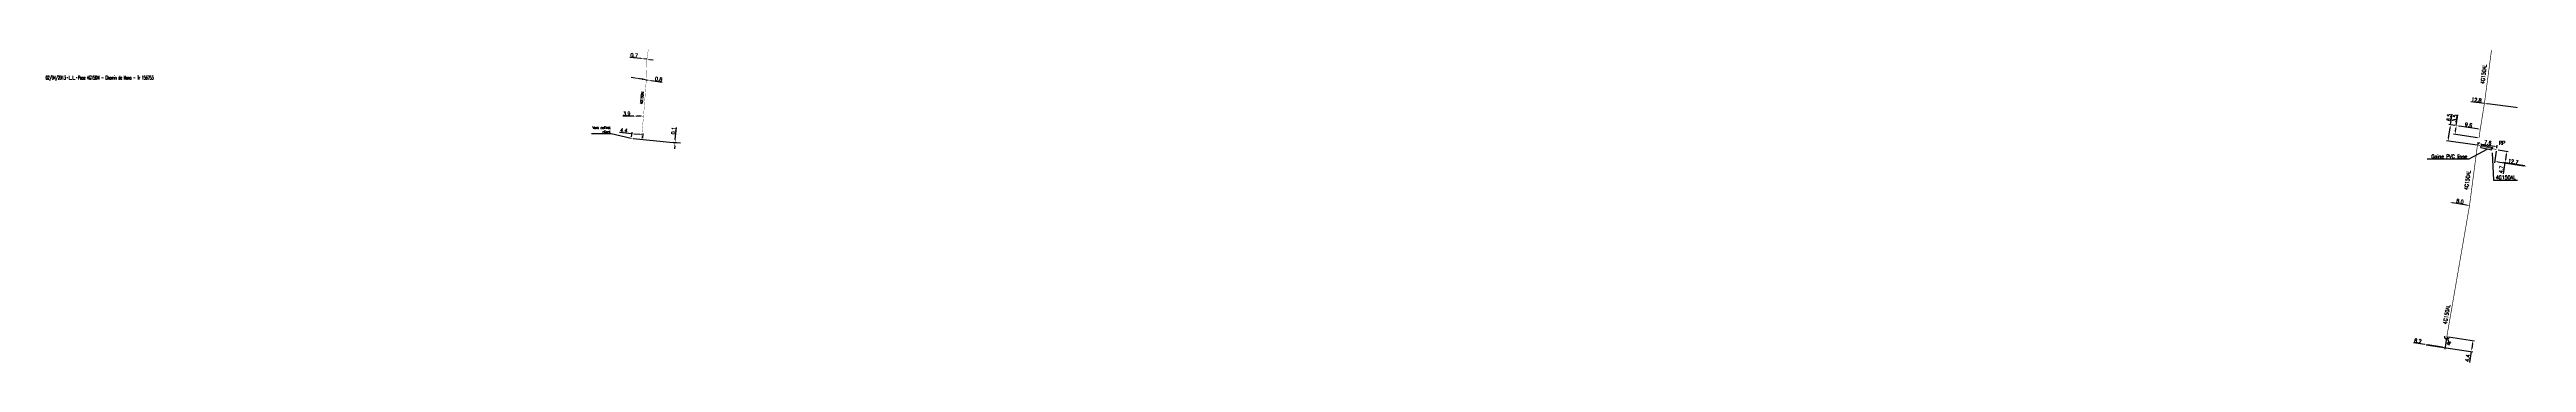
# Model space of a CAD drawing. Header units: millimetres. Extents: x 120011 to 120991, y 132511 to 133000.
# Drawn here: x 120011 to 120991, y 132876 to 133000 of the extents above; entities that cross this region are included whole.
import ezdxf
from ezdxf.enums import TextEntityAlignment as Align

# ---------------------------------------------------------------- set-up
doc = ezdxf.new("R2010")
doc.units = ezdxf.units.MM
doc.linetypes.add('B_ST_AL', pattern=[2000, 1000, 1000])
doc.linetypes.add('CENTER', pattern=[50.8, 31.75, -6.35, 6.35, -6.35])
doc.layers.get('0').update_dxf_attribs({"linetype": 'CONTINUOUS'})
doc.layers.get('Defpoints').update_dxf_attribs({"linetype": 'CONTINUOUS'})
for name, color, linetype in [('B_110', 1, 'CONTINUOUS'), ('B_300', 7, 'CONTINUOUS'), ('B_400', 7, 'CONTINUOUS')]:
    doc.layers.add(name, color=color, linetype=linetype)
doc.styles.get("Standard").update_dxf_attribs({"font": 'romans.shx', "width": 0.85})
doc.dimstyles.get("Standard").update_dxf_attribs({"dimtxt": 1.5, "dimasz": 1.2, "dimexe": 0.625, "dimexo": 0.625, "dimgap": 0.25, "dimtad": 1, "dimdec": 1, "dimzin": 0, "dimdsep": 46, "dimtxsty": 'Standard', "dimcen": -0.5, "dimadec": 0, "dimazin": 0, "dimtfac": 1, "dimtdec": 1, "dimtmove": 0, "dimatfit": 3, "dimfxl": 1, "dimtolj": 1, "dimtzin": 0, "dimarcsym": 0})

# ---------------------------------------------------------------- blocks, each defined once
blk = doc.blocks.new('*D2')
at = {"layer": 'B_110', "color": 0, "linetype": 'Continuous', "lineweight": -2}
for p, q in [((120973.91, 132978.74), (120968.55, 132979.41)), ((120986.39, 132977.19), (120975.1, 132978.59))]:
    blk.add_line(p, q, dxfattribs=at)
at = {"layer": 'B_110', "color": 0, "linetype": 'Continuous'}
for points in [[(120975.13, 132978.79), (120975.08, 132978.39), (120973.91, 132978.74)], [(120986.42, 132977.39), (120986.37, 132976.99), (120987.58, 132977.04)]]:
    blk.add_solid(points, dxfattribs=at)
at = {"layer": 'Defpoints', "color": 0, "linetype": 'Continuous'}
for p in [(120973.91, 132978.74), (120987.58, 132977.04), (120987.58, 132977.04)]:
    blk.add_point(p, dxfattribs=at)
at = {"layer": 'B_110', "color": 0, "linetype": 'Continuous', "insert": (120970.76, 132980.14), "char_height": 1.5, "attachment_point": 5, "rotation": 352.92317}
blk.add_mtext('\\A1;12.8', dxfattribs=at)
blk = doc.blocks.new('*D3')
at = {"layer": 'B_110', "color": 0, "linetype": 'Continuous', "lineweight": -2}
for p, q in [((120960.48, 132970.3), (120961.11, 132974.56)), ((120971.01, 132962.18), (120958.92, 132963.96)), ((120959.71, 132965.06), (120960.31, 132969.11)), ((120962.15, 132970.05), (120959.86, 132970.39))]:
    blk.add_line(p, q, dxfattribs=at)
at = {"layer": 'B_110', "color": 0, "linetype": 'Continuous'}
for points in [[(120959.51, 132965.08), (120959.91, 132965.03), (120959.54, 132963.87)], [(120960.11, 132969.14), (120960.51, 132969.08), (120960.48, 132970.3)]]:
    blk.add_solid(points, dxfattribs=at)
at = {"layer": 'Defpoints', "color": 0, "linetype": 'Continuous'}
for p in [(120960.48, 132970.3), (120962.77, 132969.96), (120971.63, 132962.09)]:
    blk.add_point(p, dxfattribs=at)
at = {"layer": 'B_110', "color": 0, "linetype": 'Continuous', "insert": (120959.89, 132973.17), "char_height": 1.5, "attachment_point": 5, "rotation": 81.63378}
blk.add_mtext('\\A1;6.5', dxfattribs=at)
blk = doc.blocks.new('*D4')
at = {"layer": 'B_110', "color": 0, "linetype": 'Continuous', "lineweight": -2}
blk.add_line((120971.08, 132968.74), (120963.96, 132969.79), dxfattribs=at)
at = {"layer": 'B_110', "color": 0, "linetype": 'Continuous'}
for points in [[(120963.99, 132969.99), (120963.93, 132969.59), (120962.77, 132969.96)], [(120971.11, 132968.94), (120971.05, 132968.54), (120972.27, 132968.57)]]:
    blk.add_solid(points, dxfattribs=at)
at = {"layer": 'Defpoints', "color": 0, "linetype": 'Continuous'}
for p in [(120962.77, 132969.96), (120962.77, 132969.96), (120972.27, 132968.57)]:
    blk.add_point(p, dxfattribs=at)
at = {"layer": 'B_110', "color": 0, "linetype": 'Continuous', "insert": (120967.66, 132970.25), "char_height": 1.5, "attachment_point": 5, "rotation": 351.63374}
blk.add_mtext('\\A1;9.6', dxfattribs=at)
blk = doc.blocks.new('*D5')
at = {"layer": 'B_110', "color": 0, "linetype": 'Continuous', "lineweight": -2}
for p, q in [((120962.77, 132969.96), (120963.41, 132974.29)), ((120971.16, 132965.19), (120961.64, 132966.59)), ((120962.15, 132970.05), (120962.15, 132970.05)), ((120962.44, 132967.69), (120962.6, 132968.78))]:
    blk.add_line(p, q, dxfattribs=at)
at = {"layer": 'B_110', "color": 0, "linetype": 'Continuous'}
for points in [[(120962.24, 132967.72), (120962.63, 132967.66), (120962.26, 132966.5)], [(120962.4, 132968.8), (120962.79, 132968.75), (120962.77, 132969.96)]]:
    blk.add_solid(points, dxfattribs=at)
at = {"layer": 'Defpoints', "color": 0, "linetype": 'Continuous'}
for p in [(120962.77, 132969.96), (120962.77, 132969.96), (120971.78, 132965.1)]:
    blk.add_point(p, dxfattribs=at)
at = {"layer": 'B_110', "color": 0, "linetype": 'Continuous', "insert": (120962.19, 132972.86), "char_height": 1.5, "attachment_point": 5, "rotation": 81.63253}
blk.add_mtext('\\A1;3.5', dxfattribs=at)
blk = doc.blocks.new('*D6')
at = {"layer": 'B_110', "color": 0, "linetype": 'Continuous', "lineweight": -2}
for p, q in [((120978.61, 132959.86), (120977.9, 132955.22)), ((120979.18, 132955.65), (120989.36, 132954.08))]:
    blk.add_line(p, q, dxfattribs=at)
at = {"layer": 'B_110', "color": 0, "linetype": 'Continuous'}
for points in [[(120979.21, 132955.85), (120979.15, 132955.46), (120977.99, 132955.84)], [(120989.39, 132954.28), (120989.33, 132953.88), (120990.54, 132953.9)]]:
    blk.add_solid(points, dxfattribs=at)
at = {"layer": 'Defpoints', "color": 0, "linetype": 'Continuous'}
for p in [(120978.71, 132960.48), (120990.54, 132953.9), (120990.54, 132953.9)]:
    blk.add_point(p, dxfattribs=at)
at = {"layer": 'B_110', "color": 0, "linetype": 'Continuous', "insert": (120985.31, 132955.72), "char_height": 1.5, "attachment_point": 5, "rotation": 351.22103}
blk.add_mtext('\\A1;12.7', dxfattribs=at)
blk = doc.blocks.new('*D7')
at = {"layer": 'B_110', "color": 0, "linetype": 'Continuous', "lineweight": -2}
for p, q in [((120979.33, 132960.39), (120983.36, 132959.76)), ((120982.02, 132955.21), (120981.35, 132950.89)), ((120989.93, 132953.99), (120981.4, 132955.31)), ((120982.56, 132958.67), (120982.2, 132956.4))]:
    blk.add_line(p, q, dxfattribs=at)
at = {"layer": 'B_110', "color": 0, "linetype": 'Continuous'}
for points in [[(120982.01, 132956.43), (120982.4, 132956.37), (120982.02, 132955.21)], [(120982.36, 132958.7), (120982.75, 132958.64), (120982.74, 132959.86)]]:
    blk.add_solid(points, dxfattribs=at)
at = {"layer": 'Defpoints', "color": 0, "linetype": 'Continuous'}
for p in [(120978.71, 132960.48), (120982.02, 132955.21), (120990.54, 132953.9)]:
    blk.add_point(p, dxfattribs=at)
at = {"layer": 'B_110', "color": 0, "linetype": 'Continuous', "insert": (120980.61, 132952.61), "char_height": 1.5, "attachment_point": 5, "rotation": 81.22103}
blk.add_mtext('\\A1;4.7', dxfattribs=at)
blk = doc.blocks.new('*D8')
at = {"layer": 'B_110', "color": 0, "linetype": 'Continuous', "lineweight": -2}
blk.add_line((120966.84, 132938.52), (120961.31, 132939.41), dxfattribs=at)
at = {"layer": 'B_110', "color": 0, "linetype": 'Continuous'}
for points in [[(120961.34, 132939.61), (120961.28, 132939.22), (120960.12, 132939.61)], [(120966.87, 132938.72), (120966.8, 132938.32), (120968.02, 132938.33)]]:
    blk.add_solid(points, dxfattribs=at)
at = {"layer": 'Defpoints', "color": 0, "linetype": 'Continuous'}
for p in [(120960.12, 132939.61), (120960.12, 132939.61), (120968.02, 132938.33)]:
    blk.add_point(p, dxfattribs=at)
at = {"layer": 'B_110', "color": 0, "linetype": 'Continuous', "insert": (120964.23, 132939.95), "char_height": 1.5, "attachment_point": 5, "rotation": 350.79313}
blk.add_mtext('\\A1;8.0', dxfattribs=at)
blk = doc.blocks.new('*D9')
at = {"layer": 'B_300', "color": 0, "linetype": 'Continuous', "lineweight": -2}
for p, q in [((120958.96, 132885.83), (120958.31, 132881.48)), ((120950.29, 132883.31), (120945.87, 132883.98)), ((120957.21, 132882.27), (120951.48, 132883.13))]:
    blk.add_line(p, q, dxfattribs=at)
at = {"layer": 'B_300', "color": 0, "linetype": 'Continuous'}
for points in [[(120951.51, 132883.33), (120951.45, 132882.94), (120950.29, 132883.31)], [(120957.24, 132882.47), (120957.18, 132882.07), (120958.4, 132882.09)]]:
    blk.add_solid(points, dxfattribs=at)
at = {"layer": 'Defpoints', "color": 0, "linetype": 'Continuous'}
for p in [(120959.05, 132886.44), (120950.29, 132883.31), (120950.29, 132883.31)]:
    blk.add_point(p, dxfattribs=at)
at = {"layer": 'B_300', "color": 0, "linetype": 'Continuous', "insert": (120947.59, 132884.73), "char_height": 1.5, "attachment_point": 5, "rotation": 351.45422}
blk.add_mtext('\\A1;8.2', dxfattribs=at)
blk = doc.blocks.new('*D10')
at = {"layer": 'B_300', "color": 0, "linetype": 'Continuous', "lineweight": -2}
for p, q in [((120959.67, 132886.35), (120970, 132884.8)), ((120950.91, 132883.22), (120969.34, 132880.45)), ((120968.72, 132880.54), (120968.07, 132876.16)), ((120969.2, 132883.71), (120968.9, 132881.73))]:
    blk.add_line(p, q, dxfattribs=at)
at = {"layer": 'B_300', "color": 0, "linetype": 'Continuous'}
for points in [[(120969, 132883.74), (120969.4, 132883.68), (120969.38, 132884.89)], [(120968.71, 132881.76), (120969.1, 132881.7), (120968.72, 132880.54)]]:
    blk.add_solid(points, dxfattribs=at)
at = {"layer": 'Defpoints', "color": 0, "linetype": 'Continuous'}
for p in [(120959.05, 132886.44), (120950.29, 132883.31), (120968.72, 132880.54)]:
    blk.add_point(p, dxfattribs=at)
at = {"layer": 'B_300', "color": 0, "linetype": 'Continuous', "insert": (120967.32, 132877.91), "char_height": 1.5, "attachment_point": 5, "rotation": 81.45422}
blk.add_mtext('\\A1;4.4', dxfattribs=at)
blk = doc.blocks.new('Symbole MALT')
at = {"flags": 128}
for points in [[(0, 0), (0, -2.5)], [(-1, -2.5), (1, -2.5)], [(-0.62, -2.9), (0.62, -2.9)], [(-0.25, -3.3), (0.25, -3.3)]]:
    blk.add_lwpolyline(points, dxfattribs=at)
blk = doc.blocks.new('*D30')
at = {"layer": 'B_110', "color": 0, "linetype": 'Continuous', "lineweight": -2}
for p, q in [((120971.73, 132962.71), (120971.83, 132963.4)), ((120972.92, 132962.59), (120977.71, 132961.86)), ((120978.81, 132961.1), (120978.99, 132962.29))]:
    blk.add_line(p, q, dxfattribs=at)
at = {"layer": 'B_110', "color": 0, "linetype": 'Continuous'}
for points in [[(120972.95, 132962.79), (120972.89, 132962.4), (120971.74, 132962.78)], [(120977.74, 132962.05), (120977.68, 132961.66), (120978.89, 132961.67)]]:
    blk.add_solid(points, dxfattribs=at)
at = {"layer": 'Defpoints', "color": 0, "linetype": 'Continuous'}
for p in [(120971.63, 132962.09), (120978.71, 132960.48), (120978.89, 132961.67)]:
    blk.add_point(p, dxfattribs=at)
at = {"layer": 'B_110', "color": 0, "linetype": 'Continuous', "insert": (120975.25, 132963.25), "char_height": 1.5, "attachment_point": 5, "rotation": 351.22103}
blk.add_mtext('\\A1;7.6', dxfattribs=at)
blk = doc.blocks.new('B_300_05')
at = {"color": 0, "linetype": 'Continuous'}
blk.add_arc((0, 0), 1, 270, 90, dxfattribs=at)
at = {"color": 0, "linetype": 'Continuous', "width": 0.75, "flags": 3}
for tag, p in [('DEF_COUP', (0, -7.5)), ('DEF_TYPE', (0, -10)), ('DEF_LEG', (0, -5))]:
    blk.add_attdef(tag, text='', height=1.2, dxfattribs=at).set_placement(p, align=Align.MIDDLE)
blk = doc.blocks.new('*D33')
at = {"layer": 'B_110', "color": 0, "linetype": 'Continuous', "lineweight": -2}
for p, q in [((120244.66, 132996.51), (120240.31, 132996.94)), ((120247.05, 132996.28), (120245.85, 132996.4)), ((120248.24, 132996.17), (120249.44, 132996.05))]:
    blk.add_line(p, q, dxfattribs=at)
at = {"layer": 'B_110', "color": 0, "linetype": 'Continuous'}
for points in [[(120244.68, 132996.71), (120244.64, 132996.31), (120245.85, 132996.4)], [(120248.26, 132996.37), (120248.22, 132995.97), (120247.05, 132996.28)]]:
    blk.add_solid(points, dxfattribs=at)
at = {"layer": 'Defpoints', "color": 0, "linetype": 'Continuous'}
for p in [(120245.85, 132996.4), (120245.85, 132996.4), (120247.05, 132996.28)]:
    blk.add_point(p, dxfattribs=at)
at = {"layer": 'B_110', "color": 0, "linetype": 'Continuous', "insert": (120241.98, 132997.78), "char_height": 1.5, "attachment_point": 5, "rotation": 354.45658}
blk.add_mtext('\\A1;0.7', dxfattribs=at)
blk = doc.blocks.new('*D34')
at = {"layer": 'B_110', "color": 0, "linetype": 'Continuous', "lineweight": -2}
for p, q in [((120245.61, 132988.33), (120244.42, 132988.52)), ((120246.79, 132988.14), (120247.58, 132988.01)), ((120248.77, 132987.82), (120253.08, 132987.13))]:
    blk.add_line(p, q, dxfattribs=at)
at = {"layer": 'B_110', "color": 0, "linetype": 'Continuous'}
for points in [[(120245.64, 132988.52), (120245.58, 132988.13), (120246.79, 132988.14)], [(120248.8, 132988.02), (120248.74, 132987.62), (120247.58, 132988.01)]]:
    blk.add_solid(points, dxfattribs=at)
at = {"layer": 'Defpoints', "color": 0, "linetype": 'Continuous'}
for p in [(120246.79, 132988.14), (120247.58, 132988.01), (120247.58, 132988.01)]:
    blk.add_point(p, dxfattribs=at)
at = {"layer": 'B_110', "color": 0, "linetype": 'Continuous', "insert": (120251.68, 132988.37), "char_height": 1.5, "attachment_point": 5, "rotation": 350.88619}
blk.add_mtext('\\A1;0.8', dxfattribs=at)
blk = doc.blocks.new('*D35')
at = {"layer": 'B_110', "color": 0, "linetype": 'Continuous', "lineweight": -2}
for p, q in [((120241.8, 132973.74), (120237.49, 132973.74)), ((120244.5, 132973.74), (120243, 132973.74))]:
    blk.add_line(p, q, dxfattribs=at)
at = {"layer": 'B_110', "color": 0, "linetype": 'Continuous'}
for points in [[(120243, 132973.95), (120243, 132973.55), (120241.8, 132973.74)], [(120244.5, 132973.95), (120244.5, 132973.55), (120245.7, 132973.74)]]:
    blk.add_solid(points, dxfattribs=at)
at = {"layer": 'Defpoints', "color": 0, "linetype": 'Continuous'}
for p in [(120241.8, 132973.74), (120241.8, 132973.74), (120245.7, 132973.74)]:
    blk.add_point(p, dxfattribs=at)
at = {"layer": 'B_110', "color": 0, "linetype": 'Continuous', "insert": (120239.04, 132974.74), "char_height": 1.5, "attachment_point": 5}
blk.add_mtext('\\A1;3.9', dxfattribs=at)
blk = doc.blocks.new('*D36')
at = {"layer": 'B_110', "color": 0, "linetype": 'Continuous', "lineweight": -2}
for p, q in [((120241.55, 132964.82), (120258.75, 132963.1)), ((120260.31, 132963.04), (120257.52, 132963.32)), ((120258.13, 132963.16), (120258.14, 132963.26)), ((120258.26, 132964.46), (120258.74, 132969.24)), ((120258.01, 132961.97), (120257.89, 132960.77))]:
    blk.add_line(p, q, dxfattribs=at)
at = {"layer": 'B_110', "color": 0, "linetype": 'Continuous'}
for points in [[(120257.81, 132961.99), (120258.21, 132961.95), (120258.13, 132963.16)], [(120258.06, 132964.48), (120258.46, 132964.44), (120258.14, 132963.26)]]:
    blk.add_solid(points, dxfattribs=at)
at = {"layer": 'Defpoints', "color": 0, "linetype": 'Continuous'}
for p in [(120240.93, 132964.88), (120258.14, 132963.26), (120260.93, 132962.98)]:
    blk.add_point(p, dxfattribs=at)
at = {"layer": 'B_110', "color": 0, "linetype": 'Continuous', "insert": (120257.6, 132967.94), "char_height": 1.5, "attachment_point": 5, "rotation": 84.28371}
blk.add_mtext('\\A1;0.1', dxfattribs=at)
blk = doc.blocks.new('*D37')
at = {"layer": 'B_300', "color": 0, "linetype": 'Continuous', "lineweight": -2}
for p, q in [((120241.11, 132966.71), (120236.21, 132967.2)), ((120240.99, 132965.51), (120241.17, 132967.34)), ((120244.29, 132966.4), (120242.3, 132966.59)), ((120245.37, 132965.07), (120245.55, 132966.9))]:
    blk.add_line(p, q, dxfattribs=at)
at = {"layer": 'B_300', "color": 0, "linetype": 'Continuous'}
for points in [[(120242.32, 132966.79), (120242.28, 132966.4), (120241.11, 132966.71)], [(120244.31, 132966.59), (120244.27, 132966.2), (120245.49, 132966.28)]]:
    blk.add_solid(points, dxfattribs=at)
at = {"layer": 'Defpoints', "color": 0, "linetype": 'Continuous'}
for p in [(120240.93, 132964.88), (120245.3, 132964.45), (120245.49, 132966.28)]:
    blk.add_point(p, dxfattribs=at)
at = {"layer": 'B_300', "color": 0, "linetype": 'Continuous', "insert": (120237.92, 132968.04), "char_height": 1.5, "attachment_point": 5, "rotation": 354.28371}
blk.add_mtext('\\A1;4.4', dxfattribs=at)
blk = doc.blocks.new('GIS_MODF')
at = {"color": 0, "linetype": 'Continuous', "flags": 128}
for points in [[(-2.18, -0.01), (-1.68, -0.01)], [(1.52, -0.01), (2.02, -0.01)]]:
    blk.add_lwpolyline(points, dxfattribs=at)
at = {"color": 0, "linetype": 'Continuous', "width": 0.5}
blk.add_attdef('DATE', text='', height=1.5, dxfattribs=at).set_placement((-2.5, -0.8), align=Align.RIGHT)
at = {"color": 0, "linetype": 'Continuous', "width": 1.771291}
blk.add_attdef('USER', text='', height=1.5, dxfattribs=at).set_placement((-1.51, -0.8), (1.28, -0.8), align=Align.FIT)
at = {"color": 0, "linetype": 'Continuous', "width": 0.5}
blk.add_attdef('DESC', (2.29, -0.8), '', height=1.5, dxfattribs=at)

msp = doc.modelspace()

# ---------------------------------------------------------------- linework, layer by layer
at = {"layer": 'B_110', "linetype": 'B_ST_AL', "const_width": 0.1, "flags": 128}
msp.add_lwpolyline([(120240.93, 132964.88), (120244.32, 132964.54, 0.415678), (120244.87, 132964.99), (120245.7, 132973.74), (120246.79, 132988.14), (120247.05, 132996.28), (120247.56, 133000)], format="xyb", dxfattribs=at)
at = {"layer": 'B_110', "linetype": 'B_ST_AL', "const_width": 0.25, "flags": 128}
for points in [[(120976.73, 133000), (120973.91, 132978.74), (120972.27, 132968.57), (120971.78, 132965.1)], [(120971.32, 132963.55), (120968.02, 132938.33), (120959.05, 132886.44)]]:
    msp.add_lwpolyline(points, dxfattribs=at)
at = {"layer": 'B_110', "color": 7, "linetype": 'CENTER', "ltscale": 0.05, "flags": 128}
msp.add_lwpolyline([(120240.75, 132989.11), (120246.79, 132988.14)], dxfattribs=at)
at = {"layer": 'B_110', "linetype": 'B_ST_AL', "flags": 128}
msp.add_lwpolyline([(120971.81, 132963.48, 0.25, 0.25, 0), (120971.63, 132962.09, 0.25, 0.25, 0), (120978.71, 132960.48, 0, 0, 0)], format="xyseb", dxfattribs=at)
at = {"layer": 'B_400', "color": 7, "linetype": 'CONTINUOUS'}
for p, q in [((120972.54, 132961.37), (120972.66, 132961.86)), ((120972.54, 132961.37), (120976.85, 132960.39)), ((120972.77, 132962.34), (120972.66, 132961.86)), ((120972.77, 132962.34), (120977.07, 132961.37)), ((120976.85, 132960.39), (120976.96, 132960.88)), ((120977.07, 132961.37), (120976.96, 132960.88))]:
    msp.add_line(p, q, dxfattribs=at)

# ---------------------------------------------------------------- block references
at = {"layer": 'B_110', "linetype": 'Continuous'}
ref = msp.add_blockref('GIS_MODF', (120019.68, 132989.02), dxfattribs=at)
ref.add_attrib('DATE', '02/04/2013', dxfattribs={"layer": '0', "color": 0, "linetype": 'Continuous', "height": 1.5, "width": 0.5}).set_placement((120017.18, 132988.22), align=Align.RIGHT)
ref.add_attrib('USER', 'LL', dxfattribs={"layer": '0', "color": 0, "linetype": 'Continuous', "height": 1.5, "width": 1.180861}).set_placement((120018.17, 132988.22), (120020.96, 132988.22), align=Align.FIT)
ref.add_attrib('DESC', 'Pose 4G150Al - Chemin de Mons - Tr 156753', (120021.97, 132988.22), dxfattribs={"layer": '0', "color": 0, "linetype": 'Continuous', "height": 1.5, "width": 0.5})
at = {"layer": 'B_300'}
for name, rotation in [('B_300_05', 261.4542190332122), ('Symbole MALT', 17.01157720870923)]:
    msp.add_blockref(name, (120959.05, 132886.44), dxfattribs=dict(at, rotation=rotation))

# ---------------------------------------------------------------- texts
at = {"layer": 'B_110', "linetype": 'Continuous', "width": 0.85}
for s, height, rotation, p in [('4G150AL', 1.5, 83.38848, (120973.87, 132986.37)), ('4G150Al', 1, 84.45658, (120245.32, 132978.45)), ('4G150AL', 1.5, 82.55109, (120967.44, 132944.4)), ('4G150AL', 1.5, 80.84714, (120959.07, 132891.21))]:
    msp.add_text(s, height=height, rotation=rotation, dxfattribs=at).set_placement(p)
msp.add_text('RP', height=1.5, dxfattribs=at).set_placement((120979.68, 132962.35))
at = {"layer": 'B_110', "linetype": 'Continuous'}
for s, insert, char_height, attachment_point in [('Vers coffret\\Pclient', (120232.66, 132967), 1, 9), ('\\A1;4G150AL', (120978.41, 132950.21), 1.5, 1)]:
    msp.add_mtext(s, dxfattribs=dict(at, insert=insert, char_height=char_height, attachment_point=attachment_point))
at = {"layer": 'B_400', "linetype": 'Continuous', "insert": (120967.07, 132958.51), "char_height": 1.5, "attachment_point": 3}
msp.add_mtext('\\A1;Gaine PVC lisse', dxfattribs=at)

# ---------------------------------------------------------------- dimensions: what is measured, and where the dimension line sits
at = {"layer": 'B_110', "linetype": 'Continuous'}
for base, p1, p2, angle, text, picture, middle in [((120245.85, 132996.4), (120247.05, 132996.28), (120245.85, 132996.4), 354.45658, '0.7', '*D33', (120241.89, 132996.78)), ((120987.58, 132977.04), (120973.91, 132978.74), (120987.58, 132977.04), 172.92317, '12.8', '*D2', (120970.63, 132979.15)), ((120978.89, 132961.67), (120971.63, 132962.09), (120978.71, 132960.48), 171.22103, '7.6', '*D30', (120975.09, 132962.26))]:
    dim = msp.add_linear_dim(base=base, p1=p1, p2=p2, angle=angle, text=text, dimstyle='Standard', dxfattribs=at)
    dim.commit()
    dim.dimension.update_dxf_attribs({"geometry": picture, "text_midpoint": middle, "dimtype": 160})
for base, p1, p2, angle, picture, middle in [((120247.58, 132988.01), (120246.79, 132988.14), (120247.58, 132988.01), 170.88619, '*D34', (120251.52, 132987.38)), ((120960.48, 132970.3), (120971.63, 132962.09), (120962.77, 132969.96), 261.63378, '*D3', (120960.88, 132973.03)), ((120962.77, 132969.96), (120971.78, 132965.1), (120962.77, 132969.96), 261.63253, '*D5', (120963.18, 132972.72)), ((120258.14, 132963.26), (120240.93, 132964.88), (120260.93, 132962.98), 264.28371, '*D36', (120258.6, 132967.84)), ((120962.77, 132969.96), (120972.27, 132968.57), (120962.77, 132969.96), 351.63374, '*D4', (120967.52, 132969.26)), ((120990.54, 132953.9), (120978.71, 132960.48), (120990.54, 132953.9), 171.22103, '*D6', (120985.16, 132954.73)), ((120982.02, 132955.21), (120978.71, 132960.48), (120990.54, 132953.9), 81.22103, '*D7', (120981.6, 132952.46)), ((120960.12, 132939.61), (120968.02, 132938.33), (120960.12, 132939.61), 350.79313, '*D8', (120964.07, 132938.97))]:
    dim = msp.add_linear_dim(base=base, p1=p1, p2=p2, angle=angle, dimstyle='Standard', dxfattribs=at)
    dim.commit()
    dim.dimension.update_dxf_attribs({"geometry": picture, "text_midpoint": middle, "dimtype": 160})
dim = msp.add_linear_dim(base=(120241.8, 132973.74), p1=(120245.7, 132973.74), p2=(120241.8, 132973.74), dimstyle='Standard', dxfattribs=at)
dim.commit()
dim.dimension.update_dxf_attribs({"geometry": '*D35', "text_midpoint": (120239.04, 132973.74), "dimtype": 160})
at = {"layer": 'B_300', "linetype": 'Continuous'}
for base, p1, p2, angle, picture, middle in [((120245.49, 132966.28), (120240.93, 132964.88), (120245.3, 132964.45), 174.28371, '*D37', (120237.82, 132967.04)), ((120950.29, 132883.31), (120959.05, 132886.44), (120950.29, 132883.31), 351.45422, '*D9', (120947.44, 132883.74)), ((120968.72, 132880.54), (120959.05, 132886.44), (120950.29, 132883.31), 81.45422, '*D10', (120968.31, 132877.76))]:
    dim = msp.add_linear_dim(base=base, p1=p1, p2=p2, angle=angle, dimstyle='Standard', dxfattribs=at)
    dim.commit()
    dim.dimension.update_dxf_attribs({"geometry": picture, "text_midpoint": middle, "dimtype": 160})

# ---------------------------------------------------------------- leaders
at = {"layer": 'B_110', "linetype": 'Continuous', "annotation_type": 0, "has_hookline": 1}
for points, hookline_direction, text_width in [([(120240.79, 132964.93), (120232.91, 132966.75)], 1, 7.61), ([(120976.96, 132959.24), (120977.51, 132948.34), (120978.71, 132948.34)], 0, 8.01)]:
    msp.add_leader(points, dimstyle='Standard', dxfattribs=dict(at, hookline_direction=hookline_direction, text_width=text_width))
at = {"layer": 'B_400', "linetype": 'Continuous', "annotation_type": 0, "has_hookline": 1, "hookline_direction": 1, "text_width": 15.12}
msp.add_leader([(120974.93, 132960.56), (120967.81, 132956.68), (120966.61, 132956.68)], dimstyle='Standard', dxfattribs=at)

doc.saveas('drawing.dxf')
